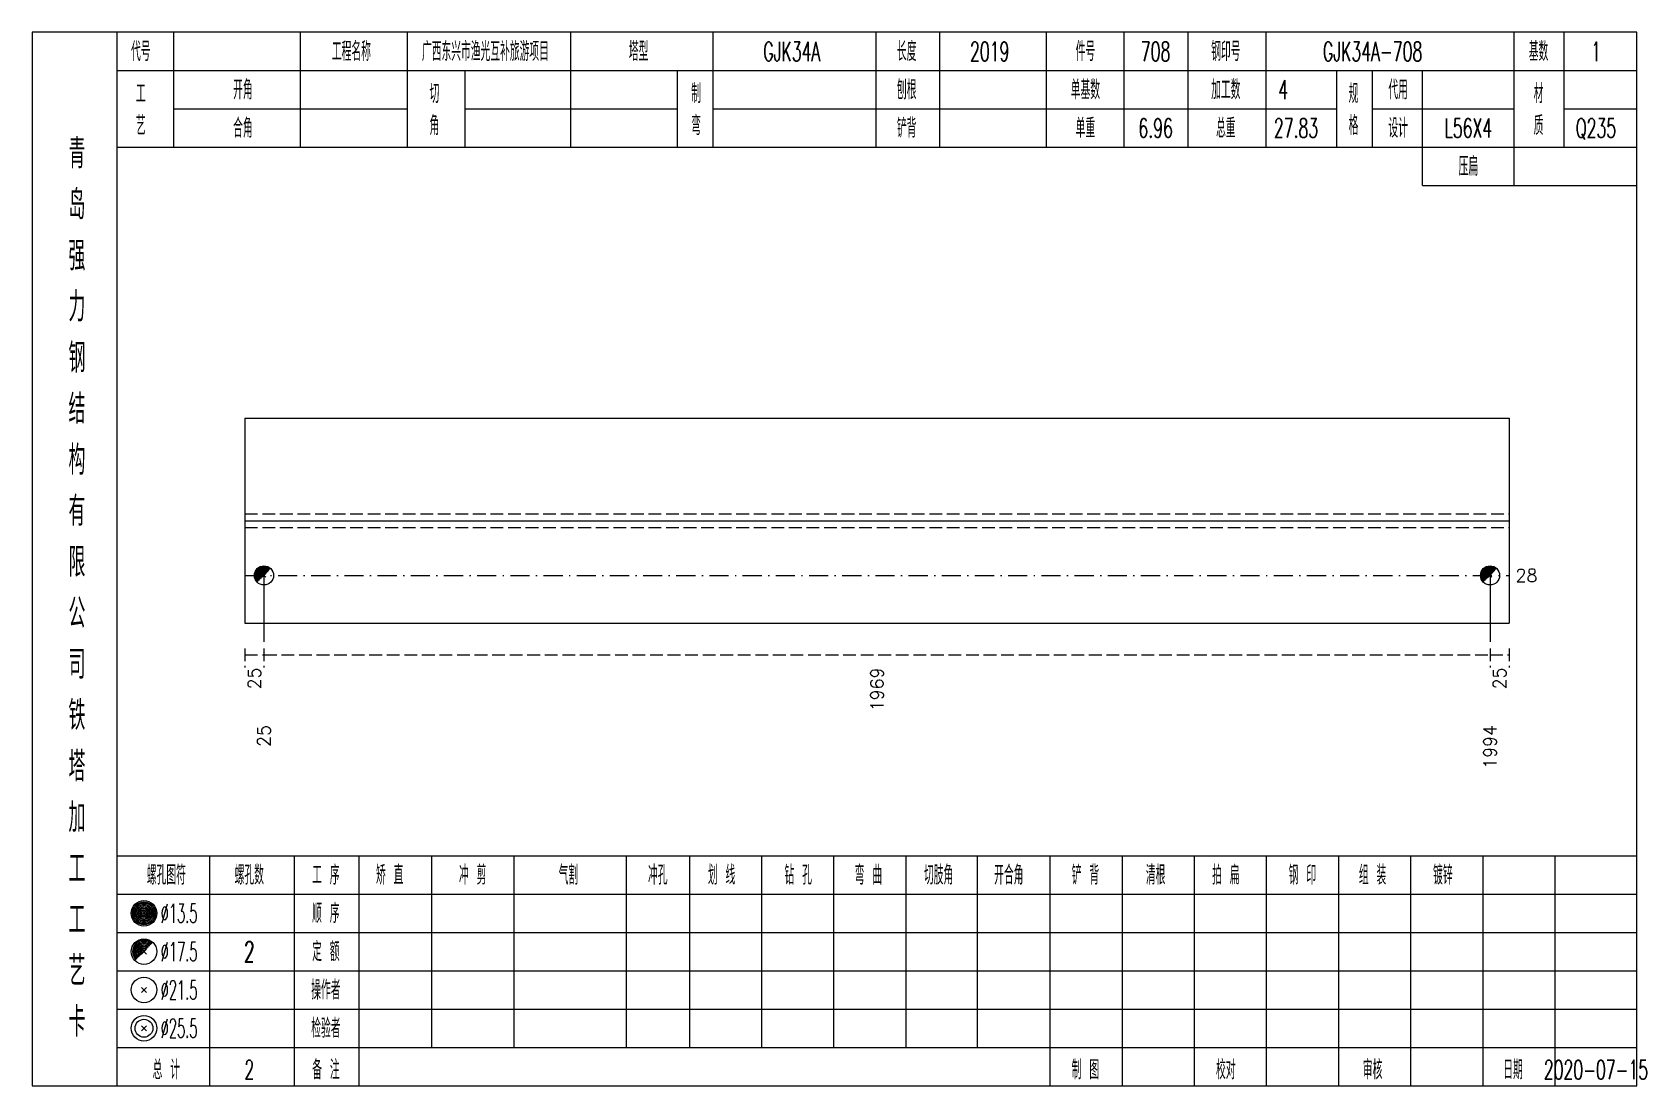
# Model space of a CAD drawing. Extents: x 0 to 2606, y -377 to 6479.
# Drawn here: x 0 to 252.9, y 3325 to 3490 of the extents above; entities that cross this region are included whole.
import ezdxf
from ezdxf.enums import TextEntityAlignment as Align

# ---------------------------------------------------------------- set-up
doc = ezdxf.new("R2010")
doc.units = 0
doc.header["$MEASUREMENT"] = 0
doc.linetypes.add('一点画线', pattern=[5.2, 3, -1, 0.2, -1])
doc.linetypes.add('虚线', pattern=[2.75, 2, -0.75])
doc.layers.get('0').update_dxf_attribs({"linetype": 'CONTINUOUS', "lineweight": 25})
doc.layers.add('1', color=7, linetype='CONTINUOUS', lineweight=25)
doc.layers.add('4', color=7, linetype='CONTINUOUS', lineweight=25)
doc.styles.get("Standard").update_dxf_attribs({"font": 'simplex.shx', "width": 0.7, "height": 3, "bigfont": 'gbhzfs.shx'})

msp = doc.modelspace()

# ---------------------------------------------------------------- texts
at = {"color": 7, "linetype": 'Continuous', "lineweight": 13}
msp.add_text('28', height=2, dxfattribs=at).set_placement((232.4, 3404.93), align=Align.MIDDLE_LEFT)
at = {"color": 8, "linetype": 'Continuous', "lineweight": 9}
for s, p in [('25', (34.8, 3390.5)), ('1969', (132.35, 3390.5)), ('25', (229.9, 3390.5))]:
    msp.add_text(s, height=2, rotation=90, dxfattribs=at).set_placement(p, align=Align.MIDDLE_RIGHT)
at = {"layer": '1', "color": 7, "linetype": 'Continuous', "lineweight": 13}
for s, p in [('25', (36.3, 3381.5)), ('1994', (228.4, 3381.5))]:
    msp.add_text(s, height=2, rotation=90, dxfattribs=at).set_placement(p, align=Align.MIDDLE_RIGHT)
at = {"layer": '4', "color": 1, "linetype": 'Continuous', "lineweight": 13}
for s, height, width, p in [('代号', 3, 0.6, (17, 3487)), ('工程名称', 3, 0.6, (50, 3487)), ('广西东兴市渔光互补旅游项目', 3, 0.6, (71, 3487)), ('塔型', 3, 0.6, (95, 3487)), ('GJK34A', 3, 0.6, (119, 3487)), ('长度', 3, 0.6, (137, 3487)), ('2019', 3, 0.6, (150, 3487)), ('件号', 3, 0.6, (165, 3487)), ('708', 3, 0.6, (176, 3487)), ('钢印号', 3, 0.6, (187, 3487)), ('GJK34A-708', 3, 0.6, (210, 3487)), ('基数', 3, 0.6, (236, 3487)), ('1', 3, 0.6, (245, 3487)), ('工', 3, 0.6, (17, 3480.4)), ('开角', 3, 0.6, (33, 3481)), ('切', 3, 0.6, (63, 3480.4)), ('制', 3, 0.6, (104, 3480.4)), ('刨根', 3, 0.6, (137, 3481)), ('单基数', 3, 0.6, (165, 3481)), ('加工数', 3, 0.6, (187, 3481)), ('4', 3, 0.6, (196, 3481)), ('规', 3, 0.6, (207, 3480.4)), ('代用', 3, 0.6, (214, 3481)), ('材', 3, 0.6, (236, 3480.4)), ('艺', 3, 0.6, (17, 3475.4)), ('合角', 3, 0.6, (33, 3475)), ('角', 3, 0.6, (63, 3475.4)), ('弯', 3, 0.6, (104, 3475.4)), ('铲背', 3, 0.6, (137, 3475)), ('单重', 3, 0.6, (165, 3475)), ('6.96', 3, 0.6, (176, 3475)), ('总重', 3, 0.6, (187, 3475)), ('27.83', 3, 0.6, (198, 3475)), ('格', 3, 0.6, (207, 3475.4)), ('设计', 3, 0.6, (214, 3475)), ('L56X4', 3, 0.6, (225, 3475)), ('质', 3, 0.6, (236, 3475.4)), ('Q235', 3, 0.6, (245, 3475)), ('青', 4.6, 0.8, (7, 3471)), ('压扁', 3, 0.6, (225, 3469)), ('岛', 4.6, 0.8, (7, 3463)), ('强', 4.6, 0.8, (7, 3455)), ('力', 4.6, 0.8, (7, 3447)), ('钢', 4.6, 0.8, (7, 3439)), ('结', 4.6, 0.8, (7, 3431)), ('构', 4.6, 0.8, (7, 3423)), ('有', 4.6, 0.8, (7, 3415)), ('限', 4.6, 0.8, (7, 3407)), ('公', 4.6, 0.8, (7, 3399)), ('司', 4.6, 0.8, (7, 3391)), ('铁', 4.6, 0.8, (7, 3383)), ('塔', 4.6, 0.8, (7, 3375)), ('加', 4.6, 0.8, (7, 3367)), ('工', 4.6, 0.8, (7, 3359)), ('螺孔图符', 3, 0.6, (21, 3358)), ('螺孔数', 3, 0.6, (34, 3358)), ('工 序', 3, 0.6, (46, 3358)), ('矫 直', 3, 0.6, (56, 3358)), ('冲 剪', 3, 0.6, (69, 3358)), ('气割', 3, 0.6, (84, 3358)), ('冲孔', 3, 0.6, (98, 3358)), ('划 线', 3, 0.6, (108, 3358)), ('钻 孔', 3, 0.6, (120, 3358)), ('弯 曲', 3, 0.6, (131, 3358)), ('切肢角', 3, 0.6, (142, 3358)), ('开合角', 3, 0.6, (153, 3358)), ('铲 背', 3, 0.6, (165, 3358)), ('清根', 3, 0.6, (176, 3358)), ('拍 扁', 3, 0.6, (187, 3358)), ('钢 印', 3, 0.6, (199, 3358)), ('组 装', 3, 0.6, (210, 3358)), ('镀锌', 3, 0.6, (221, 3358)), ('工', 4.6, 0.8, (7, 3351)), ('%%C13.5', 3, 0.5, (23, 3352)), ('顺 序', 3, 0.6, (46, 3352)), ('%%C17.5', 3, 0.5, (23, 3346)), ('2', 3.2, 0.6, (34, 3346)), ('定 额', 3, 0.6, (46, 3346)), ('艺', 4.6, 0.8, (7, 3343)), ('%%C21.5', 3, 0.5, (23, 3340)), ('操作者', 3, 0.6, (46, 3340)), ('卡', 4.6, 0.8, (7, 3335)), ('%%C25.5', 3, 0.5, (23, 3334)), ('检验者', 3, 0.6, (46, 3334)), ('总 计', 3, 0.6, (21, 3327.5)), ('2', 3, 0.6, (34, 3327.5)), ('备 注', 3, 0.6, (46, 3327.5)), ('制 图', 3, 0.6, (165, 3327.5)), ('校对', 3, 0.6, (187, 3327.5)), ('审核', 3, 0.6, (210, 3327.5)), ('日期', 3, 0.6, (232, 3327.5)), ('2020-07-15', 3, 0.6, (245, 3327.5))]:
    msp.add_text(s, height=height, dxfattribs=dict(at, width=width)).set_placement(p, align=Align.MIDDLE_CENTER)

# ---------------------------------------------------------------- linework, layer by layer
at = {"color": 7, "linetype": 'Continuous', "lineweight": 18}
for p, q in [((33.3, 3429.57), (33.3, 3397.43)), ((33.3, 3429.57), (231.4, 3429.57)), ((231.4, 3429.57), (231.4, 3397.43)), ((33.3, 3413.5), (231.4, 3413.5))]:
    msp.add_line(p, q, dxfattribs=at)
at = {"color": 1, "linetype": '虚线', "lineweight": 18}
for p, q in [((33.3, 3414.57), (231.4, 3414.57)), ((33.3, 3412.43), (231.4, 3412.43))]:
    msp.add_line(p, q, dxfattribs=at)
at = {"color": 3, "linetype": '一点画线', "lineweight": 13}
msp.add_line((33.3, 3404.93), (231.4, 3404.93), dxfattribs=at)
at = {"color": 7, "linetype": 'Continuous', "lineweight": 13}
for p, q in [((36.3, 3404.93), (36.3, 3394.5)), ((228.4, 3404.93), (228.4, 3394.5))]:
    msp.add_line(p, q, dxfattribs=at)
at = {"color": 8, "linetype": '虚线', "lineweight": 9}
for p, q in [((33.3, 3393.5), (33.3, 3390.5)), ((33.3, 3392.5), (36.3, 3392.5)), ((36.3, 3393.5), (36.3, 3390.5)), ((36.3, 3393.5), (36.3, 3390.5)), ((36.3, 3392.5), (228.4, 3392.5)), ((228.4, 3393.5), (228.4, 3390.5)), ((228.4, 3393.5), (228.4, 3390.5)), ((228.4, 3392.5), (231.4, 3392.5)), ((231.4, 3393.5), (231.4, 3390.5))]:
    msp.add_line(p, q, dxfattribs=at)
at = {"layer": '1', "color": 7, "linetype": 'Continuous', "lineweight": 0}
for p, q in [((36, 3404.63), (36.6, 3405.23)), ((36, 3405.23), (36.6, 3404.63)), ((228.1, 3404.63), (228.7, 3405.23)), ((228.1, 3405.23), (228.7, 3404.63))]:
    msp.add_line(p, q, dxfattribs=at)
at = {"layer": '1', "color": 7, "linetype": 'Continuous', "lineweight": 18}
msp.add_line((33.3, 3397.43), (231.4, 3397.43), dxfattribs=at)
at = {"layer": '1', "color": 7, "linetype": 'Continuous', "lineweight": 13}
for centre in [(36.3, 3404.93), (228.4, 3404.93)]:
    msp.add_circle(centre, 1.5, dxfattribs=at)
for centre, radius in [((36.3, 3404.93), 1.35), ((36.3, 3404.93), 1.2), ((36.3, 3404.93), 1.05), ((36.3, 3404.93), 0.9), ((36.3, 3404.93), 0.75), ((36.3, 3404.93), 0.6), ((36.3, 3404.93), 0.45), ((36.3, 3404.93), 0.3), ((36.3, 3404.93), 0.15), ((228.4, 3404.93), 1.35), ((228.4, 3404.93), 1.2), ((228.4, 3404.93), 1.05), ((228.4, 3404.93), 0.9), ((228.4, 3404.93), 0.75), ((228.4, 3404.93), 0.6), ((228.4, 3404.93), 0.45), ((228.4, 3404.93), 0.3), ((228.4, 3404.93), 0.15)]:
    msp.add_arc(centre, radius, 45, 225, dxfattribs=at)
at = {"layer": '4', "color": 1, "linetype": 'Continuous', "lineweight": 18}
for p, q in [((13.3, 3325), (13.3, 3490)), ((22.2, 3472), (22.2, 3490)), ((42, 3472), (42, 3490)), ((58.8, 3472), (58.8, 3490)), ((84.4, 3472), (84.4, 3490)), ((106.7, 3472), (106.7, 3490)), ((132.2, 3472), (132.2, 3490)), ((142.2, 3472), (142.2, 3490)), ((158.9, 3472), (158.9, 3490)), ((171.1, 3472), (171.1, 3490)), ((181.1, 3472), (181.1, 3490)), ((193.3, 3472), (193.3, 3490)), ((232.2, 3466), (232.2, 3490)), ((240, 3472), (240, 3490)), ((13.3, 3484), (251.4, 3484)), ((67.8, 3472), (67.8, 3484)), ((101.1, 3472), (101.1, 3484)), ((204.4, 3472), (204.4, 3484)), ((210, 3472), (210, 3484)), ((217.8, 3466), (217.8, 3484)), ((22.2, 3478), (58.8, 3478)), ((67.8, 3478), (101.1, 3478)), ((106.7, 3478), (204.4, 3478)), ((210, 3478), (232.2, 3478)), ((240, 3478), (251.4, 3478)), ((13.3, 3472), (251.4, 3472)), ((217.8, 3466), (251.4, 3466)), ((13.3, 3361), (251.4, 3361)), ((27.8, 3325), (27.8, 3361)), ((41.1, 3325), (41.1, 3361)), ((51.2, 3325), (51.2, 3361)), ((62.6, 3331), (62.6, 3361)), ((75.5, 3331), (75.5, 3361)), ((93.1, 3331), (93.1, 3361)), ((103, 3331), (103, 3361)), ((114.3, 3331), (114.3, 3361)), ((125.6, 3331), (125.6, 3361)), ((136.9, 3331), (136.9, 3361)), ((148.1, 3331), (148.1, 3361)), ((159.5, 3331), (159.5, 3361)), ((170.8, 3331), (170.8, 3361)), ((182.1, 3331), (182.1, 3361)), ((193.4, 3331), (193.4, 3361)), ((204.7, 3331), (204.7, 3361)), ((216, 3331), (216, 3361)), ((227.3, 3331), (227.3, 3361)), ((238.6, 3331), (238.6, 3361)), ((13.3, 3355), (251.4, 3355)), ((13.3, 3349), (251.4, 3349)), ((13.3, 3343), (251.4, 3343)), ((13.3, 3337), (251.4, 3337)), ((13.3, 3331), (251.4, 3331)), ((159.5, 3325), (159.5, 3331)), ((170.8, 3325), (170.8, 3331)), ((182.1, 3325), (182.1, 3331)), ((193.4, 3325), (193.4, 3331)), ((204.7, 3325), (204.7, 3331)), ((216, 3325), (216, 3331)), ((227.3, 3325), (227.3, 3331)), ((238.6, 3325), (238.6, 3331))]:
    msp.add_line(p, q, dxfattribs=at)
at = {"layer": '4', "color": 7, "linetype": 'Continuous', "lineweight": 13}
for p, q in [((17.3, 3351.8), (17.7, 3352.2)), ((17.7, 3351.8), (17.3, 3352.2)), ((17.1, 3339.6), (17.9, 3340.4)), ((17.9, 3339.6), (17.1, 3340.4)), ((17.1, 3333.6), (17.9, 3334.4)), ((17.9, 3333.6), (17.1, 3334.4))]:
    msp.add_line(p, q, dxfattribs=at)
at = {"layer": '4', "color": 7, "linetype": 'Continuous', "lineweight": 0}
for p, q in [((17.1, 3345.6), (17.9, 3346.4)), ((17.1, 3346.4), (17.9, 3345.6))]:
    msp.add_line(p, q, dxfattribs=at)
at = {"layer": '4', "color": 1, "linetype": 'Continuous', "lineweight": 18}
msp.add_lwpolyline([(0, 3490), (0, 3325), (251.4, 3325), (251.4, 3490)], close=True, dxfattribs=at)
at = {"layer": '4', "color": 7, "linetype": 'Continuous', "lineweight": 13}
for centre, radius in [((17.5, 3352), 2), ((17.5, 3352), 1.8), ((17.5, 3352), 1.6), ((17.5, 3352), 1.4), ((17.5, 3352), 1.2), ((17.5, 3352), 1), ((17.5, 3352), 0.8), ((17.5, 3352), 0.6), ((17.5, 3352), 0.4), ((17.5, 3352), 0.2), ((17.5, 3346), 2), ((17.5, 3340), 2), ((17.5, 3334), 2), ((17.5, 3334), 1.4)]:
    msp.add_circle(centre, radius, dxfattribs=at)
for radius in [1.8, 1.6, 1.4, 1.2, 1, 0.8, 0.6, 0.4, 0.2]:
    msp.add_arc((17.5, 3346), radius, 45, 225, dxfattribs=at)

msp.set_redraw_order([(e.dxf.handle, doc.entitydb.next_handle()) for e in msp.query("TEXT MTEXT ATTDEF DIMENSION ARC_DIMENSION")])  # texts and dimensions are drawn at this point

doc.saveas('drawing.dxf')
